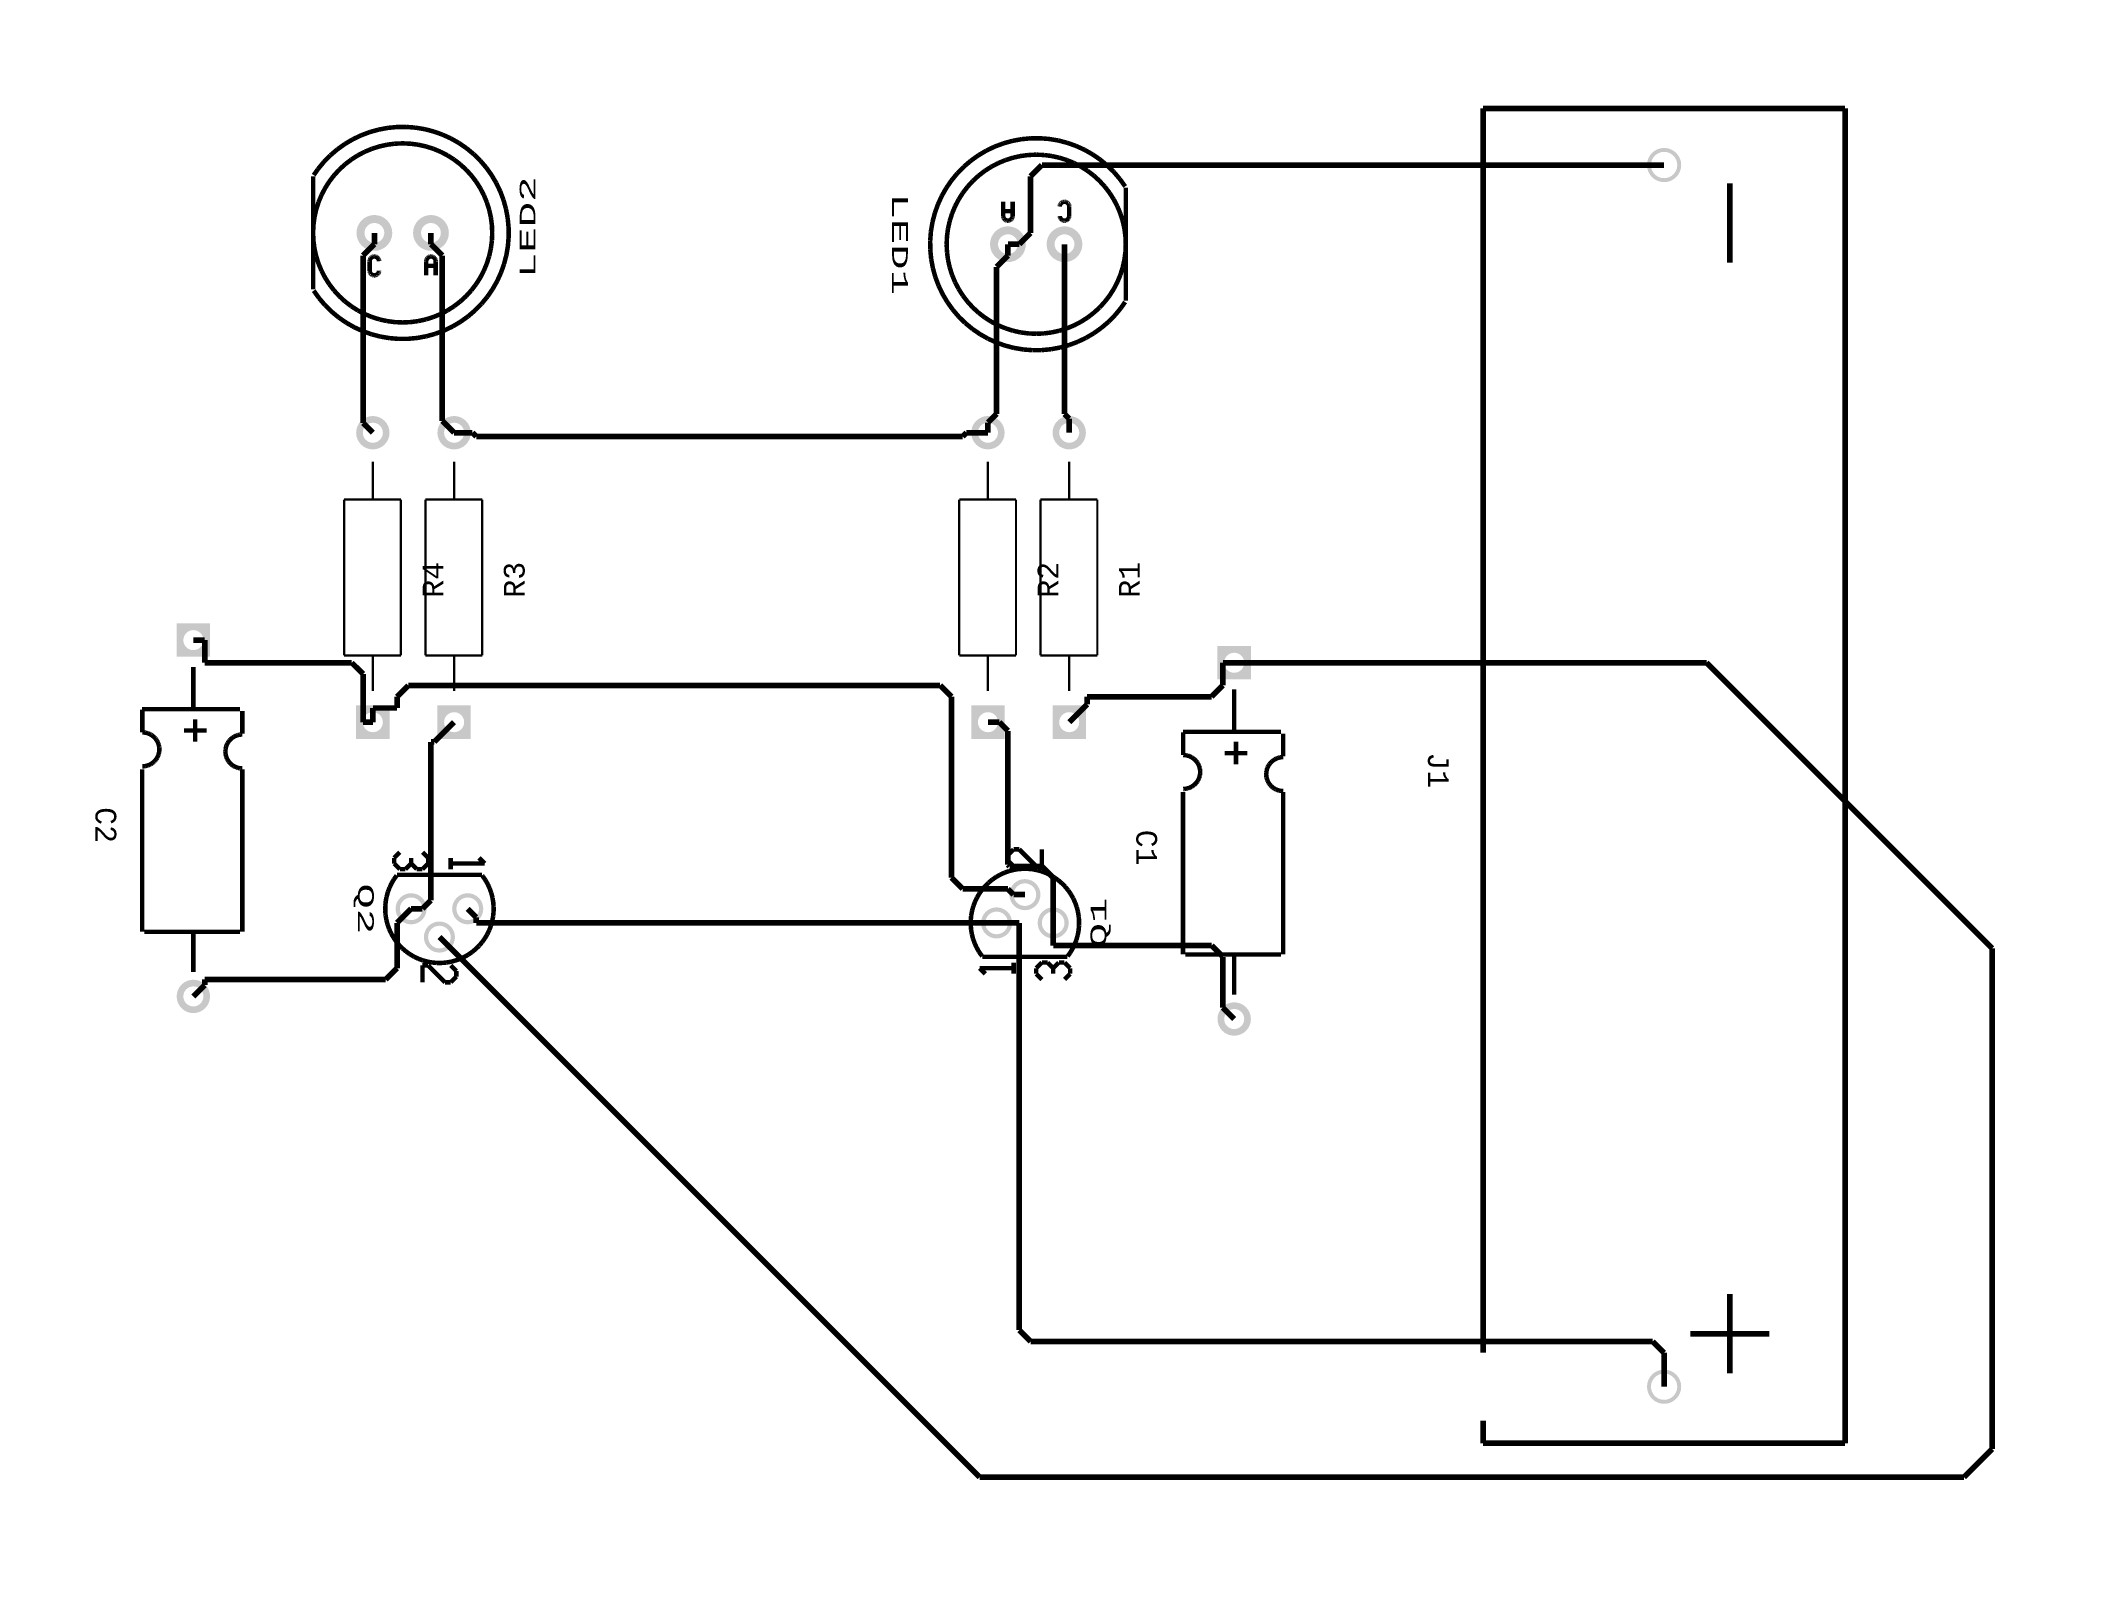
# Model space of a CAD drawing. Extents: x -10 to 3580, y 1260 to 3940.
import ezdxf
from ezdxf.enums import TextEntityAlignment as Align

# ---------------------------------------------------------------- set-up
doc = ezdxf.new("R2010")
doc.units = 0
for name, color, linetype in [('BOARD_OUTLINE', 2, 'CONTINUOUS'), ('COPPER_BOTTOM', 1, 'CONTINUOUS'), ('COPPER_TOP', 3, 'CONTINUOUS'), ('SILKSCREEN_TOP', 4, 'CONTINUOUS')]:
    doc.layers.add(name, color=color, linetype=linetype)
doc.styles.add('MONOTxtStyle', font='monotxt')

msp = doc.modelspace()

# ---------------------------------------------------------------- texts
at = {"layer": 'SILKSCREEN_TOP', "style": 'MONOTxtStyle'}
for s, height, rotation, width, p in [('LED2', 27.777769, 90, 1.866667, (850.833346, 3610)), ('LED1', 27.777769, 270, 1.866667, (1509.166654, 3580)), ('R4', 36.745407, 90, 0.995556, (683.56752, 2986.716535)), ('R1', 36.745407, 90, 0.995556, (1914.669764, 2986.716535)), ('R3', 36.745407, 90, 0.995556, (827.268268, 2986.716535)), ('R2', 36.745407, 90, 0.995556, (1770.969016, 2986.716535)), ('C2', 36.745407, 270, 0.995556, (105.308386, 2553.031496)), ('C1', 36.745407, 270, 0.995556, (1945.308386, 2513.031496)), ('Q2', 27.777769, 270, 1.866667, (565, 2405)), ('Q1', 27.777769, 90, 1.866667, (1860, 2380))]:
    msp.add_text(s, height=height, rotation=rotation, dxfattribs=dict(at, width=width)).set_placement(p, align=Align.MIDDLE_CENTER)
at = {"layer": 'SILKSCREEN_TOP', "style": 'MONOTxtStyle', "width": 0.995556}
msp.add_text('J1', height=36.745407, rotation=270, dxfattribs=at).set_placement((2479.25, 2650), align=Align.TOP_CENTER)

# ---------------------------------------------------------------- hatches: boundary and pattern name
at = {"layer": 'COPPER_BOTTOM'}
h = msp.add_hatch(color=256, dxfattribs=at)
edge = h.paths.add_edge_path()
edge.add_arc((2860, 3720), 30.25, 0, 360)
edge = h.paths.add_edge_path()
edge.add_arc((2860, 3720), 23.25, 0, 360)
h = msp.add_hatch(color=256, dxfattribs=at)
edge = h.paths.add_edge_path()
edge.add_arc((580, 3600), 31.67, 0, 360)
edge = h.paths.add_edge_path()
edge.add_arc((580, 3600), 17.5, 0, 360)
h = msp.add_hatch(color=256, dxfattribs=at)
edge = h.paths.add_edge_path()
edge.add_arc((680, 3600), 31.67, 0, 360)
edge = h.paths.add_edge_path()
edge.add_arc((680, 3600), 17.5, 0, 360)
h = msp.add_hatch(color=256, dxfattribs=at)
edge = h.paths.add_edge_path()
edge.add_arc((1700, 3580), 31.67, 0, 360)
edge = h.paths.add_edge_path()
edge.add_arc((1700, 3580), 17.5, 0, 360)
h = msp.add_hatch(color=256, dxfattribs=at)
edge = h.paths.add_edge_path()
edge.add_arc((1800, 3580), 31.67, 0, 360)
edge = h.paths.add_edge_path()
edge.add_arc((1800, 3580), 17.5, 0, 360)
h = msp.add_hatch(color=256, dxfattribs=at)
edge = h.paths.add_edge_path()
edge.add_arc((577.268307, 3246.716535), 29.527559, 0, 360)
edge = h.paths.add_edge_path()
edge.add_arc((577.268307, 3246.716535), 17.716535, 0, 360)
h = msp.add_hatch(color=256, dxfattribs=at)
edge = h.paths.add_edge_path()
edge.add_arc((720.969055, 3246.716535), 29.527559, 0, 360)
edge = h.paths.add_edge_path()
edge.add_arc((720.969055, 3246.716535), 17.716535, 0, 360)
h = msp.add_hatch(color=256, dxfattribs=at)
edge = h.paths.add_edge_path()
edge.add_arc((1664.669803, 3246.716535), 29.527559, 0, 360)
edge = h.paths.add_edge_path()
edge.add_arc((1664.669803, 3246.716535), 17.716535, 0, 360)
h = msp.add_hatch(color=256, dxfattribs=at)
edge = h.paths.add_edge_path()
edge.add_arc((1808.370551, 3246.716535), 29.527559, 0, 360)
edge = h.paths.add_edge_path()
edge.add_arc((1808.370551, 3246.716535), 17.716535, 0, 360)
h = msp.add_hatch(color=256, dxfattribs=at)
edge = h.paths.add_edge_path()
edge.add_arc((260, 2880), 29.527559, 0, 360)
edge = h.paths.add_edge_path()
edge.add_arc((260, 2880), 17.716535, 0, 360)
h = msp.add_hatch(color=256, dxfattribs=at)
edge = h.paths.add_edge_path()
edge.add_arc((2100, 2840), 29.527559, 0, 360)
edge = h.paths.add_edge_path()
edge.add_arc((2100, 2840), 17.716535, 0, 360)
h = msp.add_hatch(color=256, dxfattribs=at)
edge = h.paths.add_edge_path()
edge.add_arc((577.268307, 2734.905512), 29.527559, 0, 360)
edge = h.paths.add_edge_path()
edge.add_arc((577.268307, 2734.905512), 17.716535, 0, 360)
h = msp.add_hatch(color=256, dxfattribs=at)
edge = h.paths.add_edge_path()
edge.add_arc((720.969055, 2734.905512), 29.527559, 0, 360)
edge = h.paths.add_edge_path()
edge.add_arc((720.969055, 2734.905512), 17.716535, 0, 360)
h = msp.add_hatch(color=256, dxfattribs=at)
edge = h.paths.add_edge_path()
edge.add_arc((1664.669803, 2734.905512), 29.527559, 0, 360)
edge = h.paths.add_edge_path()
edge.add_arc((1664.669803, 2734.905512), 17.716535, 0, 360)
h = msp.add_hatch(color=256, dxfattribs=at)
edge = h.paths.add_edge_path()
edge.add_arc((1808.370551, 2734.905512), 29.527559, 0, 360)
edge = h.paths.add_edge_path()
edge.add_arc((1808.370551, 2734.905512), 17.716535, 0, 360)
h = msp.add_hatch(color=256, dxfattribs=at)
edge = h.paths.add_edge_path()
edge.add_arc((1730, 2430), 27.5, 0, 360)
edge = h.paths.add_edge_path()
edge.add_arc((1730, 2430), 20, 0, 360)
h = msp.add_hatch(color=256, dxfattribs=at)
edge = h.paths.add_edge_path()
edge.add_arc((645, 2405), 27.5, 0, 360)
edge = h.paths.add_edge_path()
edge.add_arc((645, 2405), 20, 0, 360)
h = msp.add_hatch(color=256, dxfattribs=at)
edge = h.paths.add_edge_path()
edge.add_arc((745, 2405), 27.5, 0, 360)
edge = h.paths.add_edge_path()
edge.add_arc((745, 2405), 20, 0, 360)
h = msp.add_hatch(color=256, dxfattribs=at)
edge = h.paths.add_edge_path()
edge.add_arc((1680, 2380), 27.5, 0, 360)
edge = h.paths.add_edge_path()
edge.add_arc((1680, 2380), 20, 0, 360)
h = msp.add_hatch(color=256, dxfattribs=at)
edge = h.paths.add_edge_path()
edge.add_arc((1780, 2380), 27.5, 0, 360)
edge = h.paths.add_edge_path()
edge.add_arc((1780, 2380), 20, 0, 360)
h = msp.add_hatch(color=256, dxfattribs=at)
edge = h.paths.add_edge_path()
edge.add_arc((695, 2355), 27.5, 0, 360)
edge = h.paths.add_edge_path()
edge.add_arc((695, 2355), 20, 0, 360)
h = msp.add_hatch(color=256, dxfattribs=at)
edge = h.paths.add_edge_path()
edge.add_arc((260, 2250.07874), 29.527559, 0, 360)
edge = h.paths.add_edge_path()
edge.add_arc((260, 2250.07874), 17.716535, 0, 360)
h = msp.add_hatch(color=256, dxfattribs=at)
edge = h.paths.add_edge_path()
edge.add_arc((2100, 2210.07874), 29.527559, 0, 360)
edge = h.paths.add_edge_path()
edge.add_arc((2100, 2210.07874), 17.716535, 0, 360)
h = msp.add_hatch(color=256, dxfattribs=at)
edge = h.paths.add_edge_path()
edge.add_arc((2860, 1560), 30.25, 0, 360)
edge = h.paths.add_edge_path()
edge.add_arc((2860, 1560), 23.25, 0, 360)
at = {"layer": 'COPPER_TOP'}
h = msp.add_hatch(color=256, dxfattribs=at)
edge = h.paths.add_edge_path()
edge.add_arc((2860, 3720), 30.25, 0, 360)
edge = h.paths.add_edge_path()
edge.add_arc((2860, 3720), 23.25, 0, 360)
h = msp.add_hatch(color=256, dxfattribs=at)
edge = h.paths.add_edge_path()
edge.add_arc((580, 3600), 31.67, 0, 360)
edge = h.paths.add_edge_path()
edge.add_arc((580, 3600), 17.5, 0, 360)
h = msp.add_hatch(color=256, dxfattribs=at)
edge = h.paths.add_edge_path()
edge.add_arc((680, 3600), 31.67, 0, 360)
edge = h.paths.add_edge_path()
edge.add_arc((680, 3600), 17.5, 0, 360)
h = msp.add_hatch(color=256, dxfattribs=at)
edge = h.paths.add_edge_path()
edge.add_arc((1700, 3580), 31.67, 0, 360)
edge = h.paths.add_edge_path()
edge.add_arc((1700, 3580), 17.5, 0, 360)
h = msp.add_hatch(color=256, dxfattribs=at)
edge = h.paths.add_edge_path()
edge.add_arc((1800, 3580), 31.67, 0, 360)
edge = h.paths.add_edge_path()
edge.add_arc((1800, 3580), 17.5, 0, 360)
h = msp.add_hatch(color=256, dxfattribs=at)
edge = h.paths.add_edge_path()
edge.add_arc((577.268307, 3246.716535), 29.527559, 0, 360)
edge = h.paths.add_edge_path()
edge.add_arc((577.268307, 3246.716535), 17.716535, 0, 360)
h = msp.add_hatch(color=256, dxfattribs=at)
edge = h.paths.add_edge_path()
edge.add_arc((720.969055, 3246.716535), 29.527559, 0, 360)
edge = h.paths.add_edge_path()
edge.add_arc((720.969055, 3246.716535), 17.716535, 0, 360)
h = msp.add_hatch(color=256, dxfattribs=at)
edge = h.paths.add_edge_path()
edge.add_arc((1664.669803, 3246.716535), 29.527559, 0, 360)
edge = h.paths.add_edge_path()
edge.add_arc((1664.669803, 3246.716535), 17.716535, 0, 360)
h = msp.add_hatch(color=256, dxfattribs=at)
edge = h.paths.add_edge_path()
edge.add_arc((1808.370551, 3246.716535), 29.527559, 0, 360)
edge = h.paths.add_edge_path()
edge.add_arc((1808.370551, 3246.716535), 17.716535, 0, 360)
h = msp.add_hatch(color=256, dxfattribs=at)
h.paths.add_polyline_path([(230.472441, 2909.527559), (289.527559, 2909.527559), (289.527559, 2850.472441), (230.472441, 2850.472441)])
edge = h.paths.add_edge_path()
edge.add_arc((260, 2880), 17.716535, 0, 360)
h = msp.add_hatch(color=256, dxfattribs=at)
h.paths.add_polyline_path([(2070.472441, 2869.527559), (2129.527559, 2869.527559), (2129.527559, 2810.472441), (2070.472441, 2810.472441)])
edge = h.paths.add_edge_path()
edge.add_arc((2100, 2840), 17.716535, 0, 360)
h = msp.add_hatch(color=256, dxfattribs=at)
h.paths.add_polyline_path([(606.795866, 2705.377953), (547.740748, 2705.377953), (547.740748, 2764.433071), (606.795866, 2764.433071)])
edge = h.paths.add_edge_path()
edge.add_arc((577.268307, 2734.905512), 17.716535, 0, 360)
h = msp.add_hatch(color=256, dxfattribs=at)
h.paths.add_polyline_path([(750.496614, 2705.377953), (691.441496, 2705.377953), (691.441496, 2764.433071), (750.496614, 2764.433071)])
edge = h.paths.add_edge_path()
edge.add_arc((720.969055, 2734.905512), 17.716535, 0, 360)
h = msp.add_hatch(color=256, dxfattribs=at)
h.paths.add_polyline_path([(1694.197362, 2705.377953), (1635.142244, 2705.377953), (1635.142244, 2764.433071), (1694.197362, 2764.433071)])
edge = h.paths.add_edge_path()
edge.add_arc((1664.669803, 2734.905512), 17.716535, 0, 360)
h = msp.add_hatch(color=256, dxfattribs=at)
h.paths.add_polyline_path([(1837.89811, 2705.377953), (1778.842992, 2705.377953), (1778.842992, 2764.433071), (1837.89811, 2764.433071)])
edge = h.paths.add_edge_path()
edge.add_arc((1808.370551, 2734.905512), 17.716535, 0, 360)
h = msp.add_hatch(color=256, dxfattribs=at)
edge = h.paths.add_edge_path()
edge.add_arc((1730, 2430), 27.5, 0, 360)
edge = h.paths.add_edge_path()
edge.add_arc((1730, 2430), 20, 0, 360)
h = msp.add_hatch(color=256, dxfattribs=at)
edge = h.paths.add_edge_path()
edge.add_arc((645, 2405), 27.5, 0, 360)
edge = h.paths.add_edge_path()
edge.add_arc((645, 2405), 20, 0, 360)
h = msp.add_hatch(color=256, dxfattribs=at)
edge = h.paths.add_edge_path()
edge.add_arc((745, 2405), 27.5, 0, 360)
edge = h.paths.add_edge_path()
edge.add_arc((745, 2405), 20, 0, 360)
h = msp.add_hatch(color=256, dxfattribs=at)
edge = h.paths.add_edge_path()
edge.add_arc((1680, 2380), 27.5, 0, 360)
edge = h.paths.add_edge_path()
edge.add_arc((1680, 2380), 20, 0, 360)
h = msp.add_hatch(color=256, dxfattribs=at)
edge = h.paths.add_edge_path()
edge.add_arc((1780, 2380), 27.5, 0, 360)
edge = h.paths.add_edge_path()
edge.add_arc((1780, 2380), 20, 0, 360)
h = msp.add_hatch(color=256, dxfattribs=at)
edge = h.paths.add_edge_path()
edge.add_arc((695, 2355), 27.5, 0, 360)
edge = h.paths.add_edge_path()
edge.add_arc((695, 2355), 20, 0, 360)
h = msp.add_hatch(color=256, dxfattribs=at)
edge = h.paths.add_edge_path()
edge.add_arc((260, 2250.07874), 29.527559, 0, 360)
edge = h.paths.add_edge_path()
edge.add_arc((260, 2250.07874), 17.716535, 0, 360)
h = msp.add_hatch(color=256, dxfattribs=at)
edge = h.paths.add_edge_path()
edge.add_arc((2100, 2210.07874), 29.527559, 0, 360)
edge = h.paths.add_edge_path()
edge.add_arc((2100, 2210.07874), 17.716535, 0, 360)
h = msp.add_hatch(color=256, dxfattribs=at)
edge = h.paths.add_edge_path()
edge.add_arc((2860, 1560), 30.25, 0, 360)
edge = h.paths.add_edge_path()
edge.add_arc((2860, 1560), 23.25, 0, 360)

# ---------------------------------------------------------------- linework, layer by layer
at = {"layer": 'BOARD_OUTLINE', "color": 2, "const_width": 0.000039}
for points in [[(3580.012323, 3940), (-10.039528, 3940)], [(-10.039528, 3940), (-10.039528, 1259.98122)], [(3580.012323, 1259.98122), (3580.012323, 3940)], [(-10.039528, 1259.98122), (3580.012323, 1259.98122)]]:
    msp.add_lwpolyline(points, dxfattribs=at)
at = {"layer": 'COPPER_BOTTOM', "color": 1, "const_width": 10}
for points in [[(1760, 3720), (1740, 3700)], [(1740, 3700), (1740, 3600)], [(2860, 3720), (1760, 3720)], [(580, 3600), (580, 3580)], [(680, 3580), (680, 3600)], [(1740, 3600), (1720, 3580)], [(580, 3580), (560, 3560)], [(560, 3560), (560, 3263.984843)], [(700, 3560), (680, 3580)], [(700, 3267.685591), (700, 3560)], [(1700, 3560), (1680, 3540)], [(1720, 3580), (1700, 3580)], [(1700, 3580), (1700, 3560)], [(1800, 3580), (1800, 3280)], [(1680, 3540), (1680, 3280)], [(560, 3263.984843), (577.268307, 3246.716535)], [(720.969055, 3246.716535), (700, 3267.685591)], [(1680, 3280), (1664.669803, 3264.669803)], [(1664.669803, 3264.669803), (1664.669803, 3246.716535)], [(1800, 3280), (1808.370551, 3271.629449)], [(1808.370551, 3271.629449), (1808.370551, 3246.716535)], [(753.283465, 3246.716535), (720.969055, 3246.716535)], [(760, 3240), (753.283465, 3246.716535)], [(1620, 3240), (760, 3240)], [(1626.716535, 3246.716535), (1620, 3240)], [(1664.669803, 3246.716535), (1626.716535, 3246.716535)], [(280, 2880), (260, 2880)], [(280, 2840), (280, 2880)], [(540, 2840), (280, 2840)], [(560, 2820), (540, 2840)], [(2100, 2840), (2080, 2840)], [(2080, 2840), (2080, 2800)], [(2935, 2840), (2100, 2840)], [(3440, 2335), (2935, 2840)], [(560, 2734.905512), (560, 2820)], [(640, 2800), (620, 2780)], [(1580, 2800), (640, 2800)], [(1600, 2780), (1580, 2800)], [(2080, 2800), (2060, 2780)], [(620, 2760), (577.268307, 2760)], [(577.268307, 2760), (577.268307, 2734.905512)], [(620, 2780), (620, 2760)], [(1600, 2460), (1600, 2780)], [(1840, 2766.534961), (1808.370551, 2734.905512)], [(2060, 2780), (1840, 2780)], [(1840, 2780), (1840, 2766.534961)], [(577.268307, 2734.905512), (560, 2734.905512)], [(720.969055, 2734.905512), (686.063543, 2700)], [(1684.669685, 2734.905512), (1664.669803, 2734.905512)], [(1700, 2719.575197), (1684.669685, 2734.905512)], [(686.063543, 2700), (680, 2700)], [(680, 2700), (680, 2420)], [(1700, 2482.928898), (1700, 2719.575197)], [(1700, 2482.928898), (1702.928898, 2480)], [(1760, 2480), (1702.928898, 2480)], [(1780, 2460), (1760, 2480)], [(1620, 2440), (1600, 2460)], [(1700, 2440), (1620, 2440)], [(1710, 2430), (1700, 2440)], [(1780, 2380), (1780, 2460)], [(645, 2405), (620, 2380)], [(665, 2405), (645, 2405)], [(680, 2420), (665, 2405)], [(760, 2390), (745, 2405)], [(1730, 2430), (1710, 2430)], [(620, 2380), (620, 2300)], [(760, 2380), (760, 2390)], [(1680, 2380), (760, 2380)], [(1720, 2380), (1680, 2380)], [(1720, 1660), (1720, 2380)], [(1780, 2340), (1780, 2380)], [(695, 2355), (1650, 1400)], [(2060, 2340), (1780, 2340)], [(2080, 2320), (2060, 2340)], [(3440, 1450), (3440, 2335)], [(620, 2300), (600, 2280)], [(2080, 2230.07874), (2080, 2320)], [(280, 2270.07874), (260, 2250.07874)], [(280, 2280), (280, 2270.07874)], [(280, 2280), (600, 2280)], [(2100, 2210.07874), (2080, 2230.07874)], [(1740, 1640), (1720, 1660)], [(2840, 1640), (1740, 1640)], [(2860, 1620), (2840, 1640)], [(2860, 1560), (2860, 1620)], [(3390, 1400), (3440, 1450)], [(1650, 1400), (3390, 1400)]]:
    msp.add_lwpolyline(points, dxfattribs=at)
at = {"layer": 'SILKSCREEN_TOP', "color": 4}
for points, const_width in [([(3180, 3820), (2540, 3820)], 10), ([(2540, 3820), (2540, 1620)], 10), ([(3180, 1460), (3180, 3820)], 10), ([(556.737913, 3772.594606), (541.974094, 3765.552638)], 8), ([(572.059291, 3778.323031), (556.737913, 3772.594606)], 8), ([(587.821654, 3782.694331), (572.059291, 3778.323031)], 8), ([(603.905039, 3785.675197), (587.821654, 3782.694331)], 8), ([(620.187008, 3787.242992), (603.905039, 3785.675197)], 8), ([(636.543622, 3787.385709), (620.187008, 3787.242992)], 8), ([(652.850472, 3786.102362), (636.543622, 3787.385709)], 8), ([(668.983425, 3783.402598), (652.850472, 3786.102362)], 8), ([(684.819646, 3779.307087), (668.983425, 3783.402598)], 8), ([(700.238701, 3773.846929), (684.819646, 3779.307087)], 8), ([(715.123189, 3767.063661), (700.238701, 3773.846929)], 8), ([(729.359803, 3759.008976), (715.123189, 3767.063661)], 8), ([(1723.905039, 3765.675197), (1707.821654, 3762.694331)], 8), ([(1740.187008, 3767.242992), (1723.905039, 3765.675197)], 8), ([(1756.543622, 3767.385709), (1740.187008, 3767.242992)], 8), ([(1772.850472, 3766.102362), (1756.543622, 3767.385709)], 8), ([(1788.983425, 3763.402598), (1772.850472, 3766.102362)], 8), ([(502.125315, 3737.12878), (490.660354, 3725.461929)], 8), ([(514.563465, 3747.751969), (502.125315, 3737.12878)], 8), ([(527.880197, 3757.250669), (514.563465, 3747.751969)], 8), ([(541.974094, 3765.552638), (527.880197, 3757.250669)], 8), ([(539.18374, 3729.699016), (528.225276, 3721.290315)], 8), ([(550.833346, 3737.12063), (539.18374, 3729.699016)], 8), ([(563.085433, 3743.498701), (550.833346, 3737.12063)], 8), ([(575.846811, 3748.784606), (563.085433, 3743.498701)], 8), ([(589.020315, 3752.938228), (575.846811, 3748.784606)], 8), ([(602.505709, 3755.927835), (589.020315, 3752.938228)], 8), ([(616.200315, 3757.730787), (602.505709, 3755.927835)], 8), ([(630, 3758.333307), (616.200315, 3757.730787)], 8), ([(643.799646, 3757.730787), (630, 3758.333307)], 8), ([(657.494252, 3755.927835), (643.799646, 3757.730787)], 8), ([(670.979646, 3752.938228), (657.494252, 3755.927835)], 8), ([(684.15315, 3748.784606), (670.979646, 3752.938228)], 8), ([(696.914528, 3743.498701), (684.15315, 3748.784606)], 8), ([(709.166654, 3737.12063), (696.914528, 3743.498701)], 8), ([(720.81622, 3729.699016), (709.166654, 3737.12063)], 8), ([(731.774685, 3721.290315), (720.81622, 3729.699016)], 8), ([(742.840276, 3749.744094), (729.359803, 3759.008976)], 8), ([(755.461929, 3739.339606), (742.840276, 3749.744094)], 8), ([(767.12878, 3727.874646), (755.461929, 3739.339606)], 8), ([(1647.880197, 3737.250669), (1634.563465, 3727.751969)], 8), ([(1661.974094, 3745.552638), (1647.880197, 3737.250669)], 8), ([(1676.737913, 3752.594606), (1661.974094, 3745.552638)], 8), ([(1692.059291, 3758.323031), (1676.737913, 3752.594606)], 8), ([(1707.821654, 3762.694331), (1692.059291, 3758.323031)], 8), ([(1709.020315, 3732.938228), (1695.846811, 3728.784606)], 8), ([(1722.505709, 3735.927835), (1709.020315, 3732.938228)], 8), ([(1736.200315, 3737.730787), (1722.505709, 3735.927835)], 8), ([(1750, 3738.333307), (1736.200315, 3737.730787)], 8), ([(1763.799646, 3737.730787), (1750, 3738.333307)], 8), ([(1777.494252, 3735.927835), (1763.799646, 3737.730787)], 8), ([(1790.979646, 3732.938228), (1777.494252, 3735.927835)], 8), ([(1804.819646, 3759.307087), (1788.983425, 3763.402598)], 8), ([(1804.15315, 3728.784606), (1790.979646, 3732.938228)], 8), ([(1820.238701, 3753.846929), (1804.819646, 3759.307087)], 8), ([(1835.123189, 3747.063661), (1820.238701, 3753.846929)], 8), ([(1849.359803, 3739.008976), (1835.123189, 3747.063661)], 8), ([(1862.840276, 3729.744094), (1849.359803, 3739.008976)], 8), ([(1875.461929, 3719.339606), (1862.840276, 3729.744094)], 8), ([(471.666614, 3700), (471.666614, 3500)], 8), ([(480.255866, 3712.840276), (472.749291, 3702.119764)], 8), ([(490.660354, 3725.461929), (480.255866, 3712.840276)], 8), ([(508.709646, 3701.774685), (500.300945, 3690.81622)], 8), ([(518.041417, 3711.958543), (508.709646, 3701.774685)], 8), ([(528.225276, 3721.290315), (518.041417, 3711.958543)], 8), ([(741.958543, 3711.958543), (731.774685, 3721.290315)], 8), ([(751.290315, 3701.774685), (741.958543, 3711.958543)], 8), ([(759.699016, 3690.81622), (751.290315, 3701.774685)], 8), ([(777.751969, 3715.436496), (767.12878, 3727.874646)], 8), ([(787.250669, 3702.119764), (777.751969, 3715.436496)], 8), ([(795.552638, 3688.025866), (787.250669, 3702.119764)], 8), ([(1610.660354, 3705.461929), (1600.255866, 3692.840276)], 8), ([(1622.125315, 3717.12878), (1610.660354, 3705.461929)], 8), ([(1634.563465, 3727.751969), (1622.125315, 3717.12878)], 8), ([(1648.225276, 3701.290315), (1638.041417, 3691.958543)], 8), ([(1659.18374, 3709.699016), (1648.225276, 3701.290315)], 8), ([(1670.833346, 3717.12063), (1659.18374, 3709.699016)], 8), ([(1683.085433, 3723.498701), (1670.833346, 3717.12063)], 8), ([(1695.846811, 3728.784606), (1683.085433, 3723.498701)], 8), ([(1816.914528, 3723.498701), (1804.15315, 3728.784606)], 8), ([(1829.166654, 3717.12063), (1816.914528, 3723.498701)], 8), ([(1840.81622, 3709.699016), (1829.166654, 3717.12063)], 8), ([(1851.774685, 3701.290315), (1840.81622, 3709.699016)], 8), ([(1861.958543, 3691.958543), (1851.774685, 3701.290315)], 8), ([(1887.12878, 3707.874646), (1875.461929, 3719.339606)], 8), ([(1897.751969, 3695.436496), (1887.12878, 3707.874646)], 8), ([(1907.250669, 3682.119764), (1897.751969, 3695.436496)], 8), ([(486.50126, 3666.914528), (481.215354, 3654.15315)], 8), ([(492.879331, 3679.166654), (486.50126, 3666.914528)], 8), ([(500.300945, 3690.81622), (492.879331, 3679.166654)], 8), ([(767.12063, 3679.166654), (759.699016, 3690.81622)], 8), ([(773.498701, 3666.914528), (767.12063, 3679.166654)], 8), ([(778.784606, 3654.15315), (773.498701, 3666.914528)], 8), ([(802.594606, 3673.262047), (795.552638, 3688.025866)], 8), ([(808.323031, 3657.940669), (802.594606, 3673.262047)], 8), ([(812.694331, 3642.178307), (808.323031, 3657.940669)], 8), ([(1582.936299, 3665.123189), (1576.153031, 3650.238701)], 8), ([(1590.990984, 3679.359803), (1582.936299, 3665.123189)], 8), ([(1600.255866, 3692.840276), (1590.990984, 3679.359803)], 8), ([(1612.879331, 3659.166654), (1606.50126, 3646.914528)], 8), ([(1620.300945, 3670.81622), (1612.879331, 3659.166654)], 8), ([(1628.709646, 3681.774685), (1620.300945, 3670.81622)], 8), ([(1638.041417, 3691.958543), (1628.709646, 3681.774685)], 8), ([(1871.290315, 3681.774685), (1861.958543, 3691.958543)], 8), ([(1879.699016, 3670.81622), (1871.290315, 3681.774685)], 8), ([(1887.12063, 3659.166614), (1879.699016, 3670.81622)], 8), ([(1893.498701, 3646.914528), (1887.12063, 3659.166614)], 8), ([(1908.333386, 3480), (1908.333386, 3680)], 8), ([(2976.141732, 3547.534724), (2976.141732, 3687.534724)], 10), ([(474.072126, 3627.494252), (472.269173, 3613.799646)], 8), ([(477.061732, 3640.979646), (474.072126, 3627.494252)], 8), ([(481.215354, 3654.15315), (477.061732, 3640.979646)], 8), ([(782.938228, 3640.979646), (778.784606, 3654.15315)], 8), ([(785.927835, 3627.494252), (782.938228, 3640.979646)], 8), ([(787.730787, 3613.799646), (785.927835, 3627.494252)], 8), ([(815.675197, 3626.094921), (812.694331, 3642.178307)], 8), ([(817.242992, 3609.812953), (815.675197, 3626.094921)], 8), ([(1570.692874, 3634.819646), (1566.597362, 3618.983425)], 8), ([(1576.153031, 3650.238701), (1570.692874, 3634.819646)], 8), ([(1601.215354, 3634.15315), (1597.061732, 3620.979646)], 8), ([(1606.50126, 3646.914528), (1601.215354, 3634.15315)], 8), ([(1691.666614, 3655), (1691.666693, 3630)], 8), ([(1708.333386, 3638.333346), (1691.666693, 3638.333346)], 8), ([(1691.666693, 3629.999961), (1691.698386, 3629.273661)], 8), ([(1691.698386, 3629.273661), (1691.793268, 3628.552874)], 8), ([(1691.793268, 3628.552874), (1691.95063, 3627.84311)], 8), ([(1691.95063, 3627.84311), (1692.169252, 3627.149803)], 8), ([(1692.169252, 3627.149803), (1692.447441, 3626.47815)], 8), ([(1692.447441, 3626.47815), (1692.78315, 3625.833307)], 8), ([(1692.78315, 3625.833307), (1693.17374, 3625.220157)], 8), ([(1693.17374, 3625.220157), (1693.616339, 3624.643386)], 8), ([(1693.616339, 3624.643386), (1694.10748, 3624.107402)], 8), ([(1694.10748, 3624.107402), (1694.643465, 3623.61626)], 8), ([(1694.643465, 3623.61626), (1695.220236, 3623.173701)], 8), ([(1695.220236, 3623.173701), (1695.833346, 3622.78311)], 8), ([(1695.833346, 3622.78311), (1696.478189, 3622.447441)], 8), ([(1696.478189, 3622.447441), (1697.149843, 3622.169213)], 8), ([(1697.149843, 3622.169213), (1697.843189, 3621.95063)], 8), ([(1702.15685, 3621.95063), (1702.850157, 3622.169252)], 8), ([(1702.850157, 3622.169252), (1703.521811, 3622.447441)], 8), ([(1703.521811, 3622.447441), (1704.166654, 3622.78315)], 8), ([(1704.166654, 3622.78315), (1704.779803, 3623.17374)], 8), ([(1704.779803, 3623.17374), (1705.356575, 3623.616339)], 8), ([(1705.356575, 3623.616339), (1705.892559, 3624.10748)], 8), ([(1705.892559, 3624.10748), (1706.383701, 3624.643465)], 8), ([(1706.383701, 3624.643465), (1706.82626, 3625.220236)], 8), ([(1706.82626, 3625.220236), (1707.21685, 3625.833346)], 8), ([(1707.21685, 3625.833346), (1707.55252, 3626.478189)], 8), ([(1707.55252, 3626.478189), (1707.830748, 3627.149843)], 8), ([(1707.830748, 3627.149843), (1708.049331, 3627.843189)], 8), ([(1708.049331, 3627.843189), (1708.206693, 3628.552953)], 8), ([(1708.206693, 3628.552953), (1708.301575, 3629.27374)], 8), ([(1708.301575, 3629.27374), (1708.333268, 3629.999961)], 8), ([(1708.333386, 3655), (1708.333386, 3630)], 8), ([(1791.666654, 3629.999961), (1791.698346, 3629.273661)], 8), ([(1791.698386, 3647.391654), (1791.666693, 3646.665394)], 8), ([(1791.666693, 3646.665394), (1791.666693, 3646.665315)], 8), ([(1791.698346, 3629.273661), (1791.793228, 3628.552874)], 8), ([(1791.793268, 3648.112441), (1791.698386, 3647.391654)], 8), ([(1791.793228, 3628.552874), (1791.950591, 3627.84311)], 8), ([(1791.95063, 3648.822205), (1791.793268, 3648.112441)], 8), ([(1791.950591, 3627.84311), (1792.169213, 3627.149764)], 8), ([(1792.169252, 3649.515512), (1791.95063, 3648.822205)], 8), ([(1792.169213, 3627.149764), (1792.447402, 3626.47811)], 8), ([(1792.447441, 3650.187165), (1792.169252, 3649.515512)], 8), ([(1792.447402, 3626.47811), (1792.78311, 3625.833268)], 8), ([(1792.78315, 3650.832008), (1792.447441, 3650.187165)], 8), ([(1792.78311, 3625.833268), (1793.17374, 3625.220118)], 8), ([(1793.17374, 3651.445157), (1792.78315, 3650.832008)], 8), ([(1793.616339, 3652.021929), (1793.17374, 3651.445157)], 8), ([(1793.17374, 3625.220118), (1793.616299, 3624.643386)], 8), ([(1793.616299, 3624.643386), (1794.107441, 3624.107402)], 8), ([(1794.10748, 3652.557913), (1793.616339, 3652.021929)], 8), ([(1794.107441, 3624.107402), (1794.643425, 3623.61626)], 8), ([(1794.643465, 3653.049055), (1794.10748, 3652.557913)], 8), ([(1794.643425, 3623.61626), (1795.220197, 3623.173661)], 8), ([(1795.220236, 3653.491614), (1794.643465, 3653.049055)], 8), ([(1795.220197, 3623.173661), (1795.833346, 3622.783071)], 8), ([(1795.833346, 3653.882205), (1795.220236, 3653.491614)], 8), ([(1796.478189, 3654.217874), (1795.833346, 3653.882205)], 8), ([(1795.833346, 3622.783071), (1796.478189, 3622.447402)], 8), ([(1797.149843, 3654.496102), (1796.478189, 3654.217874)], 8), ([(1796.478189, 3622.447402), (1797.149843, 3622.169173)], 8), ([(1797.843189, 3654.714685), (1797.149843, 3654.496102)], 8), ([(1797.149843, 3622.169173), (1797.843189, 3621.950591)], 8), ([(1798.552953, 3654.872047), (1797.843189, 3654.714685)], 8), ([(1799.27374, 3654.966929), (1798.552953, 3654.872047)], 8), ([(1800.000039, 3654.998622), (1799.27374, 3654.966929)], 8), ([(1800.726299, 3654.966929), (1800.000039, 3654.998622)], 8), ([(1801.447087, 3654.872047), (1800.726299, 3654.966929)], 8), ([(1802.15685, 3654.714685), (1801.447087, 3654.872047)], 8), ([(1802.850157, 3654.496063), (1802.15685, 3654.714685)], 8), ([(1802.15685, 3621.950591), (1802.850197, 3622.169213)], 8), ([(1803.521811, 3654.217874), (1802.850157, 3654.496063)], 8), ([(1802.850197, 3622.169213), (1803.52185, 3622.447402)], 8), ([(1804.166654, 3653.882165), (1803.521811, 3654.217874)], 8), ([(1803.52185, 3622.447402), (1804.166693, 3622.78311)], 8), ([(1804.779803, 3653.491575), (1804.166654, 3653.882165)], 8), ([(1804.166693, 3622.78311), (1804.779843, 3623.17374)], 8), ([(1805.356575, 3653.048976), (1804.779803, 3653.491575)], 8), ([(1804.779843, 3623.17374), (1805.356575, 3623.616299)], 8), ([(1805.892559, 3652.557835), (1805.356575, 3653.048976)], 8), ([(1805.356575, 3623.616299), (1805.892559, 3624.107441)], 8), ([(1806.383701, 3652.02185), (1805.892559, 3652.557835)], 8), ([(1805.892559, 3624.107441), (1806.383701, 3624.643425)], 8), ([(1806.82626, 3651.445079), (1806.383701, 3652.02185)], 8), ([(1806.383701, 3624.643425), (1806.826299, 3625.220197)], 8), ([(1807.21685, 3650.831969), (1806.82626, 3651.445079)], 8), ([(1806.826299, 3625.220197), (1807.21689, 3625.833346)], 8), ([(1807.55252, 3650.187126), (1807.21685, 3650.831969)], 8), ([(1807.21689, 3625.833346), (1807.552559, 3626.478189)], 8), ([(1807.830748, 3649.515472), (1807.55252, 3650.187126)], 8), ([(1807.552559, 3626.478189), (1807.830787, 3627.149843)], 8), ([(1808.049331, 3648.822126), (1807.830748, 3649.515472)], 8), ([(1807.830787, 3627.149843), (1808.04937, 3627.843189)], 8), ([(1808.206693, 3648.112362), (1808.049331, 3648.822126)], 8), ([(1808.04937, 3627.843189), (1808.206732, 3628.552953)], 8), ([(1808.301575, 3647.391575), (1808.206693, 3648.112362)], 8), ([(1808.206732, 3628.552953), (1808.301614, 3629.27374)], 8), ([(1808.333268, 3646.665315), (1808.301575, 3647.391575)], 8), ([(1808.301614, 3629.27374), (1808.333307, 3629.999921)], 8), ([(1808.333386, 3646.666654), (1808.333386, 3630)], 8), ([(1898.784606, 3634.15315), (1893.498701, 3646.914528)], 8), ([(1902.938228, 3620.979646), (1898.784606, 3634.15315)], 8), ([(472.269173, 3613.799646), (471.666693, 3600)], 8), ([(471.666693, 3600), (472.269173, 3586.200315)], 8), ([(472.269173, 3586.200315), (474.072126, 3572.505709)], 8), ([(785.927835, 3572.505709), (787.730787, 3586.200315)], 8), ([(788.333307, 3600), (787.730787, 3613.799646)], 8), ([(787.730787, 3586.200315), (788.333307, 3599.999961)], 8), ([(788.333307, 3599.999961), (788.333307, 3600)], 8), ([(816.102362, 3577.149488), (817.385709, 3593.456339)], 8), ([(817.385709, 3593.456339), (817.242992, 3609.812953)], 8), ([(1563.897598, 3602.850472), (1562.614252, 3586.543622)], 8), ([(1562.614252, 3586.543622), (1562.756969, 3570.187008)], 8), ([(1566.597362, 3618.983425), (1563.897598, 3602.850472)], 8), ([(1592.269173, 3593.799646), (1591.666693, 3580)], 8), ([(1594.072126, 3607.494252), (1592.269173, 3593.799646)], 8), ([(1597.061732, 3620.979646), (1594.072126, 3607.494252)], 8), ([(1697.843189, 3621.95063), (1698.552953, 3621.793268)], 8), ([(1698.552953, 3621.793268), (1699.27374, 3621.698386)], 8), ([(1699.27374, 3621.698386), (1700.000039, 3621.666693)], 8), ([(1700.000039, 3621.666693), (1700.726299, 3621.698386)], 8), ([(1700.726299, 3621.698386), (1701.447087, 3621.793268)], 8), ([(1701.447087, 3621.793268), (1702.15685, 3621.95063)], 8), ([(1797.843189, 3621.950591), (1798.552953, 3621.793228)], 8), ([(1798.552953, 3621.793228), (1799.27374, 3621.698346)], 8), ([(1799.27374, 3621.698346), (1800.000039, 3621.666654)], 8), ([(1800.000039, 3621.666654), (1800.726299, 3621.698346)], 8), ([(1800.726299, 3621.698346), (1801.447087, 3621.793228)], 8), ([(1801.447087, 3621.793228), (1802.15685, 3621.950591)], 8), ([(1905.927835, 3607.494252), (1902.938228, 3620.979646)], 8), ([(1907.730787, 3593.799646), (1905.927835, 3607.494252)], 8), ([(1908.333307, 3579.999961), (1907.730787, 3593.799646)], 8), ([(474.072126, 3572.505709), (477.061732, 3559.020315)], 8), ([(477.061732, 3559.020315), (481.215354, 3545.846811)], 8), ([(571.698346, 3550.72622), (571.666654, 3550.000039)], 8), ([(571.793228, 3551.447008), (571.698346, 3550.72622)], 8), ([(571.950591, 3552.156772), (571.793228, 3551.447008)], 8), ([(572.169173, 3552.850118), (571.950591, 3552.156772)], 8), ([(572.447402, 3553.521772), (572.169173, 3552.850118)], 8), ([(572.783071, 3554.166614), (572.447402, 3553.521772)], 8), ([(573.173661, 3554.779764), (572.783071, 3554.166614)], 8), ([(573.61626, 3555.356535), (573.173661, 3554.779764)], 8), ([(574.107402, 3555.89252), (573.61626, 3555.356535)], 8), ([(574.643386, 3556.383661), (574.107402, 3555.89252)], 8), ([(575.220118, 3556.82622), (574.643386, 3556.383661)], 8), ([(575.833268, 3557.21685), (575.220118, 3556.82622)], 8), ([(576.47811, 3557.552559), (575.833268, 3557.21685)], 8), ([(577.149764, 3557.830748), (576.47811, 3557.552559)], 8), ([(577.84311, 3558.04937), (577.149764, 3557.830748)], 8), ([(578.552874, 3558.206732), (577.84311, 3558.04937)], 8), ([(579.273661, 3558.301614), (578.552874, 3558.206732)], 8), ([(579.999961, 3558.333307), (579.273661, 3558.301614)], 8), ([(580.72622, 3558.301614), (579.999961, 3558.333307)], 8), ([(581.447008, 3558.206732), (580.72622, 3558.301614)], 8), ([(582.156772, 3558.04937), (581.447008, 3558.206732)], 8), ([(582.850118, 3557.830787), (582.156772, 3558.04937)], 8), ([(583.521772, 3557.552559), (582.850118, 3557.830787)], 8), ([(584.166614, 3557.21689), (583.521772, 3557.552559)], 8), ([(584.779764, 3556.826299), (584.166614, 3557.21689)], 8), ([(585.356535, 3556.383701), (584.779764, 3556.826299)], 8), ([(585.89252, 3555.892559), (585.356535, 3556.383701)], 8), ([(586.383661, 3555.356575), (585.89252, 3555.892559)], 8), ([(586.82622, 3554.779843), (586.383661, 3555.356575)], 8), ([(587.21685, 3554.166693), (586.82622, 3554.779843)], 8), ([(587.552559, 3553.52185), (587.21685, 3554.166693)], 8), ([(587.830748, 3552.850197), (587.552559, 3553.52185)], 8), ([(588.04937, 3552.15685), (587.830748, 3552.850197)], 8), ([(588.206732, 3551.447087), (588.04937, 3552.15685)], 8), ([(588.301614, 3550.726299), (588.206732, 3551.447087)], 8), ([(588.333307, 3550.000039), (588.301614, 3550.726299)], 8), ([(671.698386, 3550.72622), (671.666693, 3550.000039)], 8), ([(671.793268, 3551.447008), (671.698386, 3550.72622)], 8), ([(671.95063, 3552.156772), (671.793268, 3551.447008)], 8), ([(672.169213, 3552.850118), (671.95063, 3552.156772)], 8), ([(672.447441, 3553.521772), (672.169213, 3552.850118)], 8), ([(672.78311, 3554.166614), (672.447441, 3553.521772)], 8), ([(673.173701, 3554.779724), (672.78311, 3554.166614)], 8), ([(673.61626, 3555.356496), (673.173701, 3554.779724)], 8), ([(674.107402, 3555.89248), (673.61626, 3555.356496)], 8), ([(674.643386, 3556.383622), (674.107402, 3555.89248)], 8), ([(675.220157, 3556.82622), (674.643386, 3556.383622)], 8), ([(675.833307, 3557.216811), (675.220157, 3556.82622)], 8), ([(676.47815, 3557.55252), (675.833307, 3557.216811)], 8), ([(677.149803, 3557.830709), (676.47815, 3557.55252)], 8), ([(677.84311, 3558.049331), (677.149803, 3557.830709)], 8), ([(678.552874, 3558.206693), (677.84311, 3558.049331)], 8), ([(679.273661, 3558.301575), (678.552874, 3558.206693)], 8), ([(679.999961, 3558.333268), (679.273661, 3558.301575)], 8), ([(680.72622, 3558.301575), (679.999961, 3558.333268)], 8), ([(681.447008, 3558.206693), (680.72622, 3558.301575)], 8), ([(682.156772, 3558.049331), (681.447008, 3558.206693)], 8), ([(682.850118, 3557.830748), (682.156772, 3558.049331)], 8), ([(683.521772, 3557.55252), (682.850118, 3557.830748)], 8), ([(684.166614, 3557.21685), (683.521772, 3557.55252)], 8), ([(684.779724, 3556.82626), (684.166614, 3557.21685)], 8), ([(685.356496, 3556.383701), (684.779724, 3556.82626)], 8), ([(685.89248, 3555.892559), (685.356496, 3556.383701)], 8), ([(686.383622, 3555.356575), (685.89248, 3555.892559)], 8), ([(686.82622, 3554.779803), (686.383622, 3555.356575)], 8), ([(687.216811, 3554.166654), (686.82622, 3554.779803)], 8), ([(687.55252, 3553.521811), (687.216811, 3554.166654)], 8), ([(687.830709, 3552.850157), (687.55252, 3553.521811)], 8), ([(688.049331, 3552.15685), (687.830709, 3552.850157)], 8), ([(688.206693, 3551.447087), (688.049331, 3552.15685)], 8), ([(688.301575, 3550.726299), (688.206693, 3551.447087)], 8), ([(688.333268, 3550.000039), (688.301575, 3550.726299)], 8), ([(778.784606, 3545.846811), (782.938228, 3559.020315)], 8), ([(782.938228, 3559.020315), (785.927835, 3572.505709)], 8), ([(809.307087, 3545.180315), (813.402598, 3561.016535)], 8), ([(813.402598, 3561.016535), (816.102362, 3577.149488)], 8), ([(1562.756969, 3570.187008), (1564.324764, 3553.905039)], 8), ([(1564.324764, 3553.905039), (1567.30563, 3537.821654)], 8), ([(1591.666693, 3580), (1592.269173, 3566.200315)], 8), ([(1591.666693, 3580), (1591.666693, 3580)], 8), ([(1592.269173, 3566.200315), (1594.072126, 3552.505709)], 8), ([(1594.072126, 3552.505709), (1597.061732, 3539.020315)], 8), ([(1902.938228, 3539.020315), (1905.927835, 3552.505709)], 8), ([(1905.927835, 3552.505709), (1907.730787, 3566.200315)], 8), ([(1907.730787, 3566.200315), (1908.333307, 3579.999961)], 8), ([(481.215354, 3545.846811), (486.50126, 3533.085433)], 8), ([(486.50126, 3533.085433), (492.879331, 3520.833346)], 8), ([(492.879331, 3520.833346), (500.300945, 3509.18374)], 8), ([(571.666614, 3533.333346), (571.666614, 3550)], 8), ([(571.666693, 3533.334685), (571.698386, 3532.608386)], 8), ([(571.698386, 3532.608386), (571.793268, 3531.887598)], 8), ([(571.793268, 3531.887598), (571.95063, 3531.177835)], 8), ([(571.95063, 3531.177835), (572.169213, 3530.484488)], 8), ([(572.169213, 3530.484488), (572.447441, 3529.812835)], 8), ([(572.447441, 3529.812835), (572.78311, 3529.167992)], 8), ([(572.78311, 3529.167992), (573.173701, 3528.554882)], 8), ([(573.173701, 3528.554882), (573.61626, 3527.97811)], 8), ([(573.61626, 3527.97811), (574.107402, 3527.442126)], 8), ([(574.107402, 3527.442126), (574.643386, 3526.950984)], 8), ([(574.643386, 3526.950984), (575.220157, 3526.508386)], 8), ([(575.220157, 3526.508386), (575.833307, 3526.117795)], 8), ([(575.833307, 3526.117795), (576.47815, 3525.782087)], 8), ([(576.47815, 3525.782087), (577.149803, 3525.503898)], 8), ([(577.149803, 3525.503898), (577.84311, 3525.285276)], 8), ([(577.84311, 3525.285276), (578.552874, 3525.127913)], 8), ([(578.552874, 3525.127913), (579.273661, 3525.033031)], 8), ([(579.273661, 3525.033031), (579.999961, 3525.001339)], 8), ([(579.999961, 3525.001339), (580.72622, 3525.033031)], 8), ([(580.72622, 3525.033031), (581.447008, 3525.127913)], 8), ([(581.447008, 3525.127913), (582.156772, 3525.285276)], 8), ([(582.156772, 3525.285276), (582.850118, 3525.503858)], 8), ([(582.850118, 3525.503858), (583.521772, 3525.782087)], 8), ([(583.521772, 3525.782087), (584.166614, 3526.117756)], 8), ([(584.166614, 3526.117756), (584.779724, 3526.508346)], 8), ([(584.779724, 3526.508346), (585.356496, 3526.950906)], 8), ([(585.356496, 3526.950906), (585.89248, 3527.442047)], 8), ([(585.89248, 3527.442047), (586.383622, 3527.978031)], 8), ([(586.383622, 3527.978031), (586.82622, 3528.554803)], 8), ([(586.82622, 3528.554803), (587.216811, 3529.167953)], 8), ([(587.216811, 3529.167953), (587.55252, 3529.812795)], 8), ([(587.55252, 3529.812795), (587.830709, 3530.484449)], 8), ([(587.830709, 3530.484449), (588.049331, 3531.177756)], 8), ([(588.049331, 3531.177756), (588.206693, 3531.88752)], 8), ([(588.206693, 3531.88752), (588.301575, 3532.608307)], 8), ([(588.301575, 3532.608307), (588.333268, 3533.334606)], 8), ([(588.333268, 3533.334606), (588.333268, 3533.334646)], 8), ([(671.666614, 3525), (671.666614, 3550)], 8), ([(671.666614, 3541.666654), (688.333307, 3541.666654)], 8), ([(688.333386, 3525), (688.333307, 3550)], 8), ([(759.699016, 3509.18374), (767.12063, 3520.833307)], 8), ([(767.12063, 3520.833307), (773.498701, 3533.085433)], 8), ([(773.498701, 3533.085433), (778.784606, 3545.846811)], 8), ([(789.008976, 3500.640157), (797.063661, 3514.876772)], 8), ([(797.063661, 3514.876772), (803.846929, 3529.76126)], 8), ([(803.846929, 3529.76126), (809.307087, 3545.180315)], 8), ([(1567.30563, 3537.821654), (1571.676929, 3522.059291)], 8), ([(1571.676929, 3522.059291), (1577.405354, 3506.737913)], 8), ([(1597.061732, 3539.020315), (1601.215354, 3525.846811)], 8), ([(1601.215354, 3525.846811), (1606.50126, 3513.085433)], 8), ([(1893.498701, 3513.085433), (1898.784606, 3525.846811)], 8), ([(1898.784606, 3525.846811), (1902.938228, 3539.020315)], 8), ([(472.749291, 3497.880197), (482.247992, 3484.563465)], 8), ([(482.247992, 3484.563465), (492.871181, 3472.125315)], 8), ([(500.300945, 3509.18374), (508.709646, 3498.225276)], 8), ([(508.709646, 3498.225276), (518.041417, 3488.041417)], 8), ([(518.041417, 3488.041417), (528.225276, 3478.709646)], 8), ([(528.225276, 3478.709646), (539.18374, 3470.300945)], 8), ([(720.81622, 3470.300945), (731.774685, 3478.709646)], 8), ([(731.774685, 3478.709646), (741.958543, 3488.041417)], 8), ([(741.958543, 3488.041417), (751.290315, 3498.225276)], 8), ([(751.290315, 3498.225276), (759.699016, 3509.18374)], 8), ([(769.339606, 3474.538031), (779.744094, 3487.159685)], 8), ([(779.744094, 3487.159685), (789.008976, 3500.640157)], 8), ([(1577.405354, 3506.737913), (1584.447323, 3491.974094)], 8), ([(1584.447323, 3491.974094), (1592.749291, 3477.880197)], 8), ([(1606.50126, 3513.085433), (1612.879331, 3500.833346)], 8), ([(1612.879331, 3500.833346), (1620.300945, 3489.18374)], 8), ([(1620.300945, 3489.18374), (1628.709646, 3478.225276)], 8), ([(1871.290315, 3478.225276), (1879.699016, 3489.18374)], 8), ([(1879.699016, 3489.18374), (1887.12063, 3500.833307)], 8), ([(1887.12063, 3500.833307), (1893.498701, 3513.085433)], 8), ([(492.871181, 3472.125315), (504.538031, 3460.660354)], 8), ([(504.538031, 3460.660354), (517.159685, 3450.255866)], 8), ([(517.159685, 3450.255866), (530.640157, 3440.990984)], 8), ([(539.18374, 3470.300945), (550.833307, 3462.879331)], 8), ([(550.833307, 3462.879331), (563.085433, 3456.50126)], 8), ([(563.085433, 3456.50126), (575.846811, 3451.215354)], 8), ([(575.846811, 3451.215354), (589.020315, 3447.061732)], 8), ([(589.020315, 3447.061732), (602.505709, 3444.072126)], 8), ([(602.505709, 3444.072126), (616.200315, 3442.269173)], 8), ([(643.799646, 3442.269173), (657.494252, 3444.072126)], 8), ([(657.494252, 3444.072126), (670.979646, 3447.061732)], 8), ([(670.979646, 3447.061732), (684.15315, 3451.215354)], 8), ([(684.15315, 3451.215354), (696.914528, 3456.50126)], 8), ([(696.914528, 3456.50126), (709.166614, 3462.879331)], 8), ([(709.166614, 3462.879331), (720.81622, 3470.300945)], 8), ([(718.025866, 3434.447323), (732.119764, 3442.749291)], 8), ([(732.119764, 3442.749291), (745.436496, 3452.247992)], 8), ([(745.436496, 3452.247992), (757.874646, 3462.871181)], 8), ([(757.874646, 3462.871181), (769.339606, 3474.538031)], 8), ([(1592.749291, 3477.880197), (1602.247992, 3464.563465)], 8), ([(1602.247992, 3464.563465), (1612.871181, 3452.125315)], 8), ([(1612.871181, 3452.125315), (1624.538031, 3440.660354)], 8), ([(1628.709646, 3478.225276), (1638.041417, 3468.041417)], 8), ([(1638.041417, 3468.041417), (1648.225276, 3458.709646)], 8), ([(1648.225276, 3458.709646), (1659.18374, 3450.300945)], 8), ([(1659.18374, 3450.300945), (1670.833307, 3442.879331)], 8), ([(1670.833307, 3442.879331), (1683.085433, 3436.50126)], 8), ([(1816.914528, 3436.50126), (1829.166614, 3442.879331)], 8), ([(1829.166614, 3442.879331), (1840.81622, 3450.300945)], 8), ([(1840.81622, 3450.300945), (1851.774685, 3458.709646)], 8), ([(1851.774685, 3458.709646), (1861.958543, 3468.041417)], 8), ([(1861.958543, 3468.041417), (1871.290315, 3478.225276)], 8), ([(1865.436496, 3432.247992), (1877.874646, 3442.871181)], 8), ([(1877.874646, 3442.871181), (1889.339606, 3454.538031)], 8), ([(1889.339606, 3454.538031), (1899.744094, 3467.159685)], 8), ([(1899.744094, 3467.159685), (1907.250669, 3477.880197)], 8), ([(530.640157, 3440.990984), (544.876772, 3432.936299)], 8), ([(544.876772, 3432.936299), (559.76126, 3426.153031)], 8), ([(559.76126, 3426.153031), (575.180315, 3420.692874)], 8), ([(575.180315, 3420.692874), (591.016535, 3416.597362)], 8), ([(591.016535, 3416.597362), (607.149488, 3413.897598)], 8), ([(607.149488, 3413.897598), (623.456339, 3412.614252)], 8), ([(616.200315, 3442.269173), (629.999961, 3441.666693)], 8), ([(623.456339, 3412.614252), (639.812953, 3412.756969)], 8), ([(629.999961, 3441.666693), (643.799646, 3442.269173)], 8), ([(639.812953, 3412.756969), (656.094921, 3414.324764)], 8), ([(656.094921, 3414.324764), (672.178307, 3417.30563)], 8), ([(672.178307, 3417.30563), (687.940669, 3421.676929)], 8), ([(687.940669, 3421.676929), (703.262047, 3427.405354)], 8), ([(703.262047, 3427.405354), (718.025866, 3434.447323)], 8), ([(1624.538031, 3440.660354), (1637.159685, 3430.255866)], 8), ([(1637.159685, 3430.255866), (1650.640157, 3420.990984)], 8), ([(1650.640157, 3420.990984), (1664.876772, 3412.936299)], 8), ([(1664.876772, 3412.936299), (1679.76126, 3406.153031)], 8), ([(1683.085433, 3436.50126), (1695.846811, 3431.215354)], 8), ([(1695.846811, 3431.215354), (1709.020315, 3427.061732)], 8), ([(1709.020315, 3427.061732), (1722.505709, 3424.072126)], 8), ([(1722.505709, 3424.072126), (1736.200315, 3422.269173)], 8), ([(1736.200315, 3422.269173), (1749.999961, 3421.666693)], 8), ([(1749.999961, 3421.666693), (1763.799646, 3422.269173)], 8), ([(1763.799646, 3422.269173), (1777.494252, 3424.072126)], 8), ([(1777.494252, 3424.072126), (1790.979646, 3427.061732)], 8), ([(1790.979646, 3427.061732), (1804.15315, 3431.215354)], 8), ([(1804.15315, 3431.215354), (1816.914528, 3436.50126)], 8), ([(1807.940669, 3401.676929), (1823.262047, 3407.405354)], 8), ([(1823.262047, 3407.405354), (1838.025866, 3414.447323)], 8), ([(1838.025866, 3414.447323), (1852.119764, 3422.749291)], 8), ([(1852.119764, 3422.749291), (1865.436496, 3432.247992)], 8), ([(1679.76126, 3406.153031), (1695.180315, 3400.692874)], 8), ([(1695.180315, 3400.692874), (1711.016535, 3396.597362)], 8), ([(1711.016535, 3396.597362), (1727.149488, 3393.897598)], 8), ([(1727.149488, 3393.897598), (1743.456339, 3392.614252)], 8), ([(1743.456339, 3392.614252), (1759.812953, 3392.756969)], 8), ([(1759.812953, 3392.756969), (1776.094921, 3394.324764)], 8), ([(1776.094921, 3394.324764), (1792.178307, 3397.30563)], 8), ([(1792.178307, 3397.30563), (1807.940669, 3401.676929)], 8), ([(577.268307, 3128.606299), (577.268307, 3195.535433)], 3.937008), ([(720.969055, 3128.606299), (720.969055, 3195.535433)], 3.937008), ([(1664.669803, 3128.606299), (1664.669803, 3195.535433)], 3.937008), ([(1808.370551, 3128.606299), (1808.370551, 3195.535433)], 3.937008), ([(626.874606, 3128.606299), (526.480945, 3128.606299)], 3.937008), ([(526.480945, 3128.606299), (526.480945, 2853.015748)], 3.937008), ([(577.268307, 3128.606299), (577.268307, 3128.606299)], 3.937008), ([(626.874606, 2853.015748), (626.874606, 3128.606299)], 3.937008), ([(770.575354, 3128.606299), (670.181693, 3128.606299)], 3.937008), ([(670.181693, 3128.606299), (670.181693, 2853.015748)], 3.937008), ([(720.969055, 3128.606299), (720.969055, 3128.606299)], 3.937008), ([(770.575354, 2853.015748), (770.575354, 3128.606299)], 3.937008), ([(1714.276102, 3128.606299), (1613.882441, 3128.606299)], 3.937008), ([(1613.882441, 3128.606299), (1613.882441, 2853.015748)], 3.937008), ([(1664.669803, 3128.606299), (1664.669803, 3128.606299)], 3.937008), ([(1714.276102, 2853.015748), (1714.276102, 3128.606299)], 3.937008), ([(1857.97685, 3128.606299), (1757.583189, 3128.606299)], 3.937008), ([(1757.583189, 3128.606299), (1757.583189, 2853.015748)], 3.937008), ([(1808.370551, 3128.606299), (1808.370551, 3128.606299)], 3.937008), ([(1857.97685, 2853.015748), (1857.97685, 3128.606299)], 3.937008), ([(260, 2760.629843), (260, 2832.755906)], 8), ([(526.480945, 2853.015748), (626.874606, 2853.015748)], 3.937008), ([(577.268307, 2790.023622), (577.268307, 2853.015748)], 3.937008), ([(670.181693, 2853.015748), (770.575354, 2853.015748)], 3.937008), ([(720.969055, 2790.023622), (720.969055, 2853.015748)], 3.937008), ([(1613.882441, 2853.015748), (1714.276102, 2853.015748)], 3.937008), ([(1664.669803, 2790.023622), (1664.669803, 2853.015748)], 3.937008), ([(1757.583189, 2853.015748), (1857.97685, 2853.015748)], 3.937008), ([(1808.370551, 2790.023622), (1808.370551, 2853.015748)], 3.937008), ([(2100, 2720.629843), (2100, 2792.755906)], 8), ([(169.448819, 2757.952756), (342.677165, 2757.952756)], 8), ([(169.88189, 2716.850315), (169.88189, 2756.850394)], 8), ([(263.295315, 2700.23248), (263.295315, 2740.23248)], 8), ([(346.614173, 2754.645669), (346.614173, 2714.645669)], 8), ([(172.496496, 2716.736181), (169.88189, 2716.850315)], 8), ([(175.09126, 2716.394567), (172.496496, 2716.736181)], 8), ([(177.646378, 2715.82811), (175.09126, 2716.394567)], 8), ([(180.142441, 2715.041142), (177.646378, 2715.82811)], 8), ([(182.560354, 2714.039606), (180.142441, 2715.041142)], 8), ([(184.881811, 2712.831102), (182.560354, 2714.039606)], 8), ([(187.089094, 2711.424921), (184.881811, 2712.831102)], 8), ([(189.165433, 2709.831693), (187.089094, 2711.424921)], 8), ([(191.095, 2708.063583), (189.165433, 2709.831693)], 8), ([(192.86315, 2706.134016), (191.095, 2708.063583)], 8), ([(194.456378, 2704.057677), (192.86315, 2706.134016)], 8), ([(195.862559, 2701.850394), (194.456378, 2704.057677)], 8), ([(197.071063, 2699.528937), (195.862559, 2701.850394)], 8), ([(198.072598, 2697.110984), (197.071063, 2699.528937)], 8), ([(198.859606, 2694.614961), (198.072598, 2697.110984)], 8), ([(199.426063, 2692.059843), (198.859606, 2694.614961)], 8), ([(199.767677, 2689.465079), (199.426063, 2692.059843)], 8), ([(199.881811, 2686.850433), (199.767677, 2689.465079)], 8), ([(283.295315, 2720.23248), (243.295315, 2720.23248)], 8), ([(317.636378, 2690.914173), (317.069921, 2688.359016)], 8), ([(318.423386, 2693.410197), (317.636378, 2690.914173)], 8), ([(319.424921, 2695.82815), (318.423386, 2693.410197)], 8), ([(320.633386, 2698.149606), (319.424921, 2695.82815)], 8), ([(322.039606, 2700.35689), (320.633386, 2698.149606)], 8), ([(323.632835, 2702.433228), (322.039606, 2700.35689)], 8), ([(325.400945, 2704.362795), (323.632835, 2702.433228)], 8), ([(327.330512, 2706.130906), (325.400945, 2704.362795)], 8), ([(329.40685, 2707.724134), (327.330512, 2706.130906)], 8), ([(331.614173, 2709.130354), (329.40685, 2707.724134)], 8), ([(333.935591, 2710.338819), (331.614173, 2709.130354)], 8), ([(336.353543, 2711.340354), (333.935591, 2710.338819)], 8), ([(338.849567, 2712.127362), (336.353543, 2711.340354)], 8), ([(341.404724, 2712.693819), (338.849567, 2712.127362)], 8), ([(343.999488, 2713.035433), (341.404724, 2712.693819)], 8), ([(346.614173, 2713.149606), (343.999488, 2713.035433)], 8), ([(2009.448819, 2717.952756), (2182.677165, 2717.952756)], 8), ([(2009.88189, 2676.850315), (2009.88189, 2716.850394)], 8), ([(2103.295315, 2660.23248), (2103.295315, 2700.23248)], 8), ([(2186.614173, 2714.645669), (2186.614173, 2674.645669)], 8), ([(169.881929, 2656.850433), (172.496575, 2656.964567)], 8), ([(172.496575, 2656.964567), (175.091339, 2657.306181)], 8), ([(175.091339, 2657.306181), (177.646457, 2657.872638)], 8), ([(177.646457, 2657.872638), (180.14248, 2658.659646)], 8), ([(180.14248, 2658.659646), (182.560433, 2659.661181)], 8), ([(182.560433, 2659.661181), (184.88189, 2660.869685)], 8), ([(184.88189, 2660.869685), (187.089173, 2662.275866)], 8), ([(187.089173, 2662.275866), (189.165512, 2663.869094)], 8), ([(189.165512, 2663.869094), (191.095079, 2665.637244)], 8), ([(191.095079, 2665.637244), (192.863189, 2667.566811)], 8), ([(192.863189, 2667.566811), (194.456417, 2669.64315)], 8), ([(194.456417, 2669.64315), (195.862598, 2671.850433)], 8), ([(195.862598, 2671.850433), (197.071102, 2674.17189)], 8), ([(197.071102, 2674.17189), (198.072638, 2676.589803)], 8), ([(198.072638, 2676.589803), (198.859606, 2679.085866)], 8), ([(198.859606, 2679.085866), (199.426063, 2681.640984)], 8), ([(199.426063, 2681.640984), (199.767677, 2684.235748)], 8), ([(199.767677, 2684.235748), (199.881811, 2686.850433)], 8), ([(316.728307, 2685.764252), (316.614173, 2683.149606)], 8), ([(316.614173, 2683.149606), (316.728307, 2680.534921)], 8), ([(317.069921, 2688.359016), (316.728307, 2685.764252)], 8), ([(316.728307, 2680.534921), (317.069921, 2677.940157)], 8), ([(317.069921, 2677.940157), (317.636378, 2675.385)], 8), ([(317.636378, 2675.385), (318.423386, 2672.888976)], 8), ([(318.423386, 2672.888976), (319.424921, 2670.471024)], 8), ([(319.424921, 2670.471024), (320.633386, 2668.149606)], 8), ([(320.633386, 2668.149606), (322.039606, 2665.942283)], 8), ([(322.039606, 2665.942283), (323.632835, 2663.865945)], 8), ([(323.632835, 2663.865945), (325.400945, 2661.936378)], 8), ([(325.400945, 2661.936378), (327.330512, 2660.168268)], 8), ([(327.330512, 2660.168268), (329.40685, 2658.575039)], 8), ([(329.40685, 2658.575039), (331.614134, 2657.168819)], 8), ([(331.614134, 2657.168819), (333.935591, 2655.960354)], 8), ([(333.935591, 2655.960354), (336.353543, 2654.958819)], 8), ([(336.353543, 2654.958819), (338.849567, 2654.171811)], 8), ([(338.849567, 2654.171811), (341.404724, 2653.605354)], 8), ([(341.404724, 2653.605354), (343.999488, 2653.26374)], 8), ([(343.999488, 2653.26374), (346.614134, 2653.149606)], 8), ([(346.614134, 2653.149606), (346.614173, 2653.149606)], 8), ([(2012.496496, 2676.736181), (2009.88189, 2676.850315)], 8), ([(2015.09126, 2676.394567), (2012.496496, 2676.736181)], 8), ([(2017.646378, 2675.82811), (2015.09126, 2676.394567)], 8), ([(2020.142441, 2675.041142), (2017.646378, 2675.82811)], 8), ([(2022.560354, 2674.039606), (2020.142441, 2675.041142)], 8), ([(2024.881811, 2672.831102), (2022.560354, 2674.039606)], 8), ([(2027.089094, 2671.424921), (2024.881811, 2672.831102)], 8), ([(2029.165433, 2669.831693), (2027.089094, 2671.424921)], 8), ([(2031.095, 2668.063583), (2029.165433, 2669.831693)], 8), ([(2032.86315, 2666.134016), (2031.095, 2668.063583)], 8), ([(2034.456378, 2664.057677), (2032.86315, 2666.134016)], 8), ([(2035.862559, 2661.850394), (2034.456378, 2664.057677)], 8), ([(2037.071063, 2659.528937), (2035.862559, 2661.850394)], 8), ([(2038.072598, 2657.110984), (2037.071063, 2659.528937)], 8), ([(2038.859606, 2654.614961), (2038.072598, 2657.110984)], 8), ([(2039.426063, 2652.059843), (2038.859606, 2654.614961)], 8), ([(2123.295315, 2680.23248), (2083.295315, 2680.23248)], 8), ([(2158.423386, 2653.410197), (2157.636378, 2650.914173)], 8), ([(2159.424921, 2655.82815), (2158.423386, 2653.410197)], 8), ([(2160.633386, 2658.149606), (2159.424921, 2655.82815)], 8), ([(2162.039606, 2660.35689), (2160.633386, 2658.149606)], 8), ([(2163.632835, 2662.433228), (2162.039606, 2660.35689)], 8), ([(2165.400945, 2664.362795), (2163.632835, 2662.433228)], 8), ([(2167.330512, 2666.130906), (2165.400945, 2664.362795)], 8), ([(2169.40685, 2667.724134), (2167.330512, 2666.130906)], 8), ([(2171.614173, 2669.130354), (2169.40685, 2667.724134)], 8), ([(2173.935591, 2670.338819), (2171.614173, 2669.130354)], 8), ([(2176.353543, 2671.340354), (2173.935591, 2670.338819)], 8), ([(2178.849567, 2672.127362), (2176.353543, 2671.340354)], 8), ([(2181.404724, 2672.693819), (2178.849567, 2672.127362)], 8), ([(2183.999488, 2673.035433), (2181.404724, 2672.693819)], 8), ([(2186.614173, 2673.149606), (2183.999488, 2673.035433)], 8), ([(169.448819, 2651.653543), (169.448819, 2364.251969)], 8), ([(346.614173, 2651.653543), (346.614173, 2364.251969)], 8), ([(2009.881929, 2616.850433), (2012.496575, 2616.964567)], 8), ([(2012.496575, 2616.964567), (2015.091339, 2617.306181)], 8), ([(2015.091339, 2617.306181), (2017.646457, 2617.872638)], 8), ([(2017.646457, 2617.872638), (2020.14248, 2618.659646)], 8), ([(2020.14248, 2618.659646), (2022.560433, 2619.661181)], 8), ([(2022.560433, 2619.661181), (2024.88189, 2620.869685)], 8), ([(2024.88189, 2620.869685), (2027.089173, 2622.275866)], 8), ([(2027.089173, 2622.275866), (2029.165512, 2623.869094)], 8), ([(2029.165512, 2623.869094), (2031.095079, 2625.637244)], 8), ([(2031.095079, 2625.637244), (2032.863189, 2627.566811)], 8), ([(2032.863189, 2627.566811), (2034.456417, 2629.64315)], 8), ([(2034.456417, 2629.64315), (2035.862598, 2631.850433)], 8), ([(2035.862598, 2631.850433), (2037.071102, 2634.17189)], 8), ([(2037.071102, 2634.17189), (2038.072638, 2636.589803)], 8), ([(2038.072638, 2636.589803), (2038.859606, 2639.085866)], 8), ([(2038.859606, 2639.085866), (2039.426063, 2641.640984)], 8), ([(2039.767677, 2649.465079), (2039.426063, 2652.059843)], 8), ([(2039.426063, 2641.640984), (2039.767677, 2644.235748)], 8), ([(2039.881811, 2646.850433), (2039.767677, 2649.465079)], 8), ([(2039.767677, 2644.235748), (2039.881811, 2646.850433)], 8), ([(2156.728307, 2645.764252), (2156.614173, 2643.149606)], 8), ([(2156.614173, 2643.149606), (2156.728307, 2640.534921)], 8), ([(2157.069921, 2648.359016), (2156.728307, 2645.764252)], 8), ([(2156.728307, 2640.534921), (2157.069921, 2637.940157)], 8), ([(2157.636378, 2650.914173), (2157.069921, 2648.359016)], 8), ([(2157.069921, 2637.940157), (2157.636378, 2635.385)], 8), ([(2157.636378, 2635.385), (2158.423386, 2632.888976)], 8), ([(2158.423386, 2632.888976), (2159.424921, 2630.471024)], 8), ([(2159.424921, 2630.471024), (2160.633386, 2628.149606)], 8), ([(2160.633386, 2628.149606), (2162.039606, 2625.942283)], 8), ([(2162.039606, 2625.942283), (2163.632835, 2623.865945)], 8), ([(2163.632835, 2623.865945), (2165.400945, 2621.936378)], 8), ([(2165.400945, 2621.936378), (2167.330512, 2620.168268)], 8), ([(2167.330512, 2620.168268), (2169.40685, 2618.575039)], 8), ([(2169.40685, 2618.575039), (2171.614173, 2617.168819)], 8), ([(2171.614173, 2617.168819), (2173.935591, 2615.960354)], 8), ([(2009.448819, 2611.653543), (2009.448819, 2324.251969)], 8), ([(2173.935591, 2615.960354), (2176.353543, 2614.958819)], 8), ([(2176.353543, 2614.958819), (2178.849567, 2614.171811)], 8), ([(2178.849567, 2614.171811), (2181.404724, 2613.605354)], 8), ([(2181.404724, 2613.605354), (2183.999488, 2613.26374)], 8), ([(2183.999488, 2613.26374), (2186.614173, 2613.149606)], 8), ([(2186.614173, 2613.149606), (2186.614173, 2613.149606)], 8), ([(2186.614173, 2611.653543), (2186.614173, 2324.251969)], 8), ([(1700, 2500), (1710, 2510)], 8), ([(1710, 2510), (1720, 2510)], 8), ([(1720, 2510), (1750, 2480)], 8), ([(1760, 2480), (1760, 2510)], 8), ([(615, 2495), (625, 2505)], 8), ([(615, 2485), (615, 2495)], 8), ([(625, 2475), (615, 2485)], 8), ([(635, 2475), (625, 2475)], 8), ([(645, 2485), (635, 2475)], 8), ([(645, 2485), (645, 2495)], 8), ([(655, 2475), (645, 2485)], 8), ([(665, 2475), (655, 2475)], 8), ([(665, 2505), (675, 2495)], 8), ([(675, 2485), (665, 2475)], 8), ([(675, 2495), (675, 2485)], 8), ([(715, 2475), (715, 2495)], 8), ([(715, 2485), (775, 2485)], 8), ([(775, 2485), (765, 2495)], 8), ([(1700, 2490), (1700, 2500)], 8), ([(1710, 2480.000079), (1700, 2490)], 8), ([(1710.075079, 2473.739094), (1701.980984, 2471.645827)], 8), ([(1718.320787, 2475.118937), (1710.075079, 2473.739094)], 8), ([(1726.655433, 2475.774921), (1718.320787, 2475.118937)], 8), ([(1735.015472, 2475.701969), (1726.655433, 2475.774921)], 8), ([(1743.337362, 2474.90063), (1735.015472, 2475.701969)], 8), ([(1751.557756, 2473.377087), (1743.337362, 2474.90063)], 8), ([(1750, 2480), (1760, 2480)], 8), ([(1759.614055, 2471.142874), (1751.557756, 2473.377087)], 8), ([(606.784961, 2442.445), (603.857087, 2434.614055)], 8), ([(610.384173, 2449.990984), (606.784961, 2442.445)], 8), ([(614.627402, 2457.194528), (610.384173, 2449.990984)], 8), ([(619.482283, 2464.000827), (614.627402, 2457.194528)], 8), ([(620, 2465), (770, 2465)], 8), ([(771.535827, 2462.673937), (770.517677, 2464.000827)], 8), ([(776.27122, 2455.783937), (771.535827, 2462.673937)], 8), ([(780.388071, 2448.507402), (776.27122, 2455.783937)], 8), ([(783.855079, 2440.899803), (780.388071, 2448.507402)], 8), ([(786.645827, 2433.018976), (783.855079, 2440.899803)], 8), ([(1654.482283, 2439.000827), (1649.627402, 2432.194528)], 8), ([(1659.911929, 2445.35811), (1654.482283, 2439.000827)], 8), ([(1665.874961, 2451.217992), (1659.911929, 2445.35811)], 8), ([(1672.326024, 2456.535827), (1665.874961, 2451.217992)], 8), ([(1679.216024, 2461.27122), (1672.326024, 2456.535827)], 8), ([(1686.492559, 2465.388071), (1679.216024, 2461.27122)], 8), ([(1694.100157, 2468.855079), (1686.492559, 2465.388071)], 8), ([(1701.980984, 2471.645827), (1694.100157, 2468.855079)], 8), ([(1767.445, 2468.215), (1759.614055, 2471.142874)], 8), ([(1774.990984, 2464.615787), (1767.445, 2468.215)], 8), ([(1782.194528, 2460.372559), (1774.990984, 2464.615787)], 8), ([(1789.000827, 2455.517677), (1782.194528, 2460.372559)], 8), ([(1795.35811, 2450.088031), (1789.000827, 2455.517677)], 8), ([(1801.217992, 2444.125), (1795.35811, 2450.088031)], 8), ([(1806.535827, 2437.673937), (1801.217992, 2444.125)], 8), ([(1811.27122, 2430.783937), (1806.535827, 2437.673937)], 8), ([(599.297992, 2410.015472), (599.225039, 2401.655433)], 8), ([(599.225039, 2401.655433), (599.881024, 2393.320787)], 8), ([(600.099331, 2418.337362), (599.297992, 2410.015472)], 8), ([(601.622874, 2426.557756), (600.099331, 2418.337362)], 8), ([(603.857087, 2434.614055), (601.622874, 2426.557756)], 8), ([(788.739094, 2424.924882), (786.645827, 2433.018976)], 8), ([(790.118937, 2416.679173), (788.739094, 2424.924882)], 8), ([(790.774921, 2408.344528), (790.118937, 2416.679173)], 8), ([(790.701969, 2399.984488), (790.774921, 2408.344528)], 8), ([(1636.622874, 2401.557756), (1635.099331, 2393.337362)], 8), ([(1638.857087, 2409.614055), (1636.622874, 2401.557756)], 8), ([(1641.784961, 2417.445), (1638.857087, 2409.614055)], 8), ([(1645.384173, 2424.990984), (1641.784961, 2417.445)], 8), ([(1649.627402, 2432.194528), (1645.384173, 2424.990984)], 8), ([(1815.388071, 2423.507402), (1811.27122, 2430.783937)], 8), ([(1818.855079, 2415.899803), (1815.388071, 2423.507402)], 8), ([(1821.645827, 2408.018976), (1818.855079, 2415.899803)], 8), ([(1823.739094, 2399.924882), (1821.645827, 2408.018976)], 8), ([(599.881024, 2393.320787), (601.260866, 2385.075079)], 8), ([(601.260866, 2385.075079), (603.354134, 2376.980984)], 8), ([(603.354134, 2376.980984), (606.144882, 2369.100157)], 8), ([(606.144882, 2369.100157), (609.61189, 2361.492559)], 8), ([(779.615787, 2360.008976), (783.215, 2367.554961)], 8), ([(783.215, 2367.554961), (786.142874, 2375.385906)], 8), ([(786.142874, 2375.385906), (788.377087, 2383.442205)], 8), ([(788.377087, 2383.442205), (789.90063, 2391.662598)], 8), ([(789.90063, 2391.662598), (790.701969, 2399.984488)], 8), ([(1634.297992, 2385.015472), (1634.225039, 2376.655433)], 8), ([(1634.225039, 2376.655433), (1634.881024, 2368.320787)], 8), ([(1635.099331, 2393.337362), (1634.297992, 2385.015472)], 8), ([(1634.881024, 2368.320787), (1636.260866, 2360.075079)], 8), ([(1823.377087, 2358.442205), (1824.90063, 2366.662598)], 8), ([(1825.118937, 2391.679173), (1823.739094, 2399.924882)], 8), ([(1824.90063, 2366.662598), (1825.701969, 2374.984488)], 8), ([(1825.774921, 2383.344528), (1825.118937, 2391.679173)], 8), ([(1825.701969, 2374.984488), (1825.774921, 2383.344528)], 8), ([(342.677165, 2364.251969), (173.385827, 2364.251969)], 8), ([(260, 2293.385827), (260, 2364.251969)], 8), ([(609.61189, 2361.492559), (613.72874, 2354.216024)], 8), ([(613.72874, 2354.216024), (618.464134, 2347.326024)], 8), ([(618.464134, 2347.326024), (623.781969, 2340.874961)], 8), ([(623.781969, 2340.874961), (629.64185, 2334.911929)], 8), ([(629.64185, 2334.911929), (635.999134, 2329.482283)], 8), ([(752.673937, 2328.464134), (759.125, 2333.781969)], 8), ([(759.125, 2333.781969), (765.088031, 2339.64185)], 8), ([(765.088031, 2339.64185), (770.517677, 2345.999134)], 8), ([(770.517677, 2345.999134), (775.372559, 2352.805433)], 8), ([(775.372559, 2352.805433), (779.615787, 2360.008976)], 8), ([(1636.260866, 2360.075079), (1638.354134, 2351.980984)], 8), ([(1638.354134, 2351.980984), (1641.144882, 2344.100157)], 8), ([(1641.144882, 2344.100157), (1644.61189, 2336.492559)], 8), ([(1644.61189, 2336.492559), (1648.72874, 2329.216024)], 8), ([(1810.372559, 2327.805433), (1814.615787, 2335.008976)], 8), ([(1814.615787, 2335.008976), (1818.215, 2342.554961)], 8), ([(1818.215, 2342.554961), (1821.142874, 2350.385906)], 8), ([(1821.142874, 2350.385906), (1823.377087, 2358.442205)], 8), ([(635.999134, 2329.482283), (642.805433, 2324.627402)], 8), ([(642.805433, 2324.627402), (650.008976, 2320.384173)], 8), ([(650.008976, 2320.384173), (657.554961, 2316.784961)], 8), ([(657.554961, 2316.784961), (665.385906, 2313.857087)], 8), ([(665, 2305), (665, 2275)], 8), ([(675, 2305), (665, 2305)], 8), ([(665.385906, 2313.857087), (673.442205, 2311.622874)], 8), ([(673.442205, 2311.622874), (681.662598, 2310.099331)], 8), ([(705, 2275), (675, 2305)], 8), ([(681.662598, 2310.099331), (689.984488, 2309.297992)], 8), ([(689.984488, 2309.297992), (698.344528, 2309.225039)], 8), ([(698.344528, 2309.225039), (706.679173, 2309.881024)], 8), ([(706.679173, 2309.881024), (714.924882, 2311.260866)], 8), ([(714.924882, 2311.260866), (723.018976, 2313.354134)], 8), ([(715, 2304.999921), (725, 2295)], 8), ([(723.018976, 2313.354134), (730.899803, 2316.144882)], 8), ([(725, 2295), (725, 2285)], 8), ([(730.899803, 2316.144882), (738.507402, 2319.61189)], 8), ([(738.507402, 2319.61189), (745.783937, 2323.72874)], 8), ([(745.783937, 2323.72874), (752.673937, 2328.464134)], 8), ([(1648.72874, 2329.216024), (1653.464134, 2322.326024)], 8), ([(1710, 2300), (1650, 2300)], 8), ([(1650, 2300), (1660, 2290)], 8), ([(1653.464134, 2322.326024), (1654.482283, 2320.999134)], 8), ([(1805, 2320), (1655, 2320)], 8), ([(1710, 2310), (1710, 2290)], 8), ([(1750, 2300), (1760, 2310)], 8), ([(1750, 2290), (1750, 2300)], 8), ([(1760, 2310), (1770, 2310)], 8), ([(1770, 2310), (1780, 2300)], 8), ([(1780, 2300), (1790, 2310)], 8), ([(1780, 2300), (1780, 2290)], 8), ([(1790, 2310), (1800, 2310)], 8), ([(1800, 2310), (1810, 2300)], 8), ([(1805.517677, 2320.999134), (1810.372559, 2327.805433)], 8), ([(1810, 2300), (1810, 2290)], 8), ([(2182.677165, 2324.251969), (2013.385827, 2324.251969)], 8), ([(2100, 2253.385827), (2100, 2324.251969)], 8), ([(715, 2275), (705, 2275)], 8), ([(725, 2285), (715, 2275)], 8), ([(1760, 2280), (1750, 2290)], 8), ([(1810, 2290), (1800, 2280)], 8), ([(2976.141732, 1583.622047), (2976.141732, 1723.622047)], 10), ([(2906.141732, 1653.622047), (3046.141732, 1653.622047)], 10), ([(2540, 1460), (2540, 1499.76378)], 10), ([(2540, 1460), (2880, 1460)], 10), ([(2880, 1460), (3180, 1460)], 10)]:
    msp.add_lwpolyline(points, dxfattribs=dict(at, const_width=const_width))

msp.set_redraw_order([(e.dxf.handle, doc.entitydb.next_handle()) for e in msp.query("TEXT MTEXT ATTDEF DIMENSION ARC_DIMENSION")])  # texts and dimensions are drawn at this point

doc.saveas('drawing.dxf')
